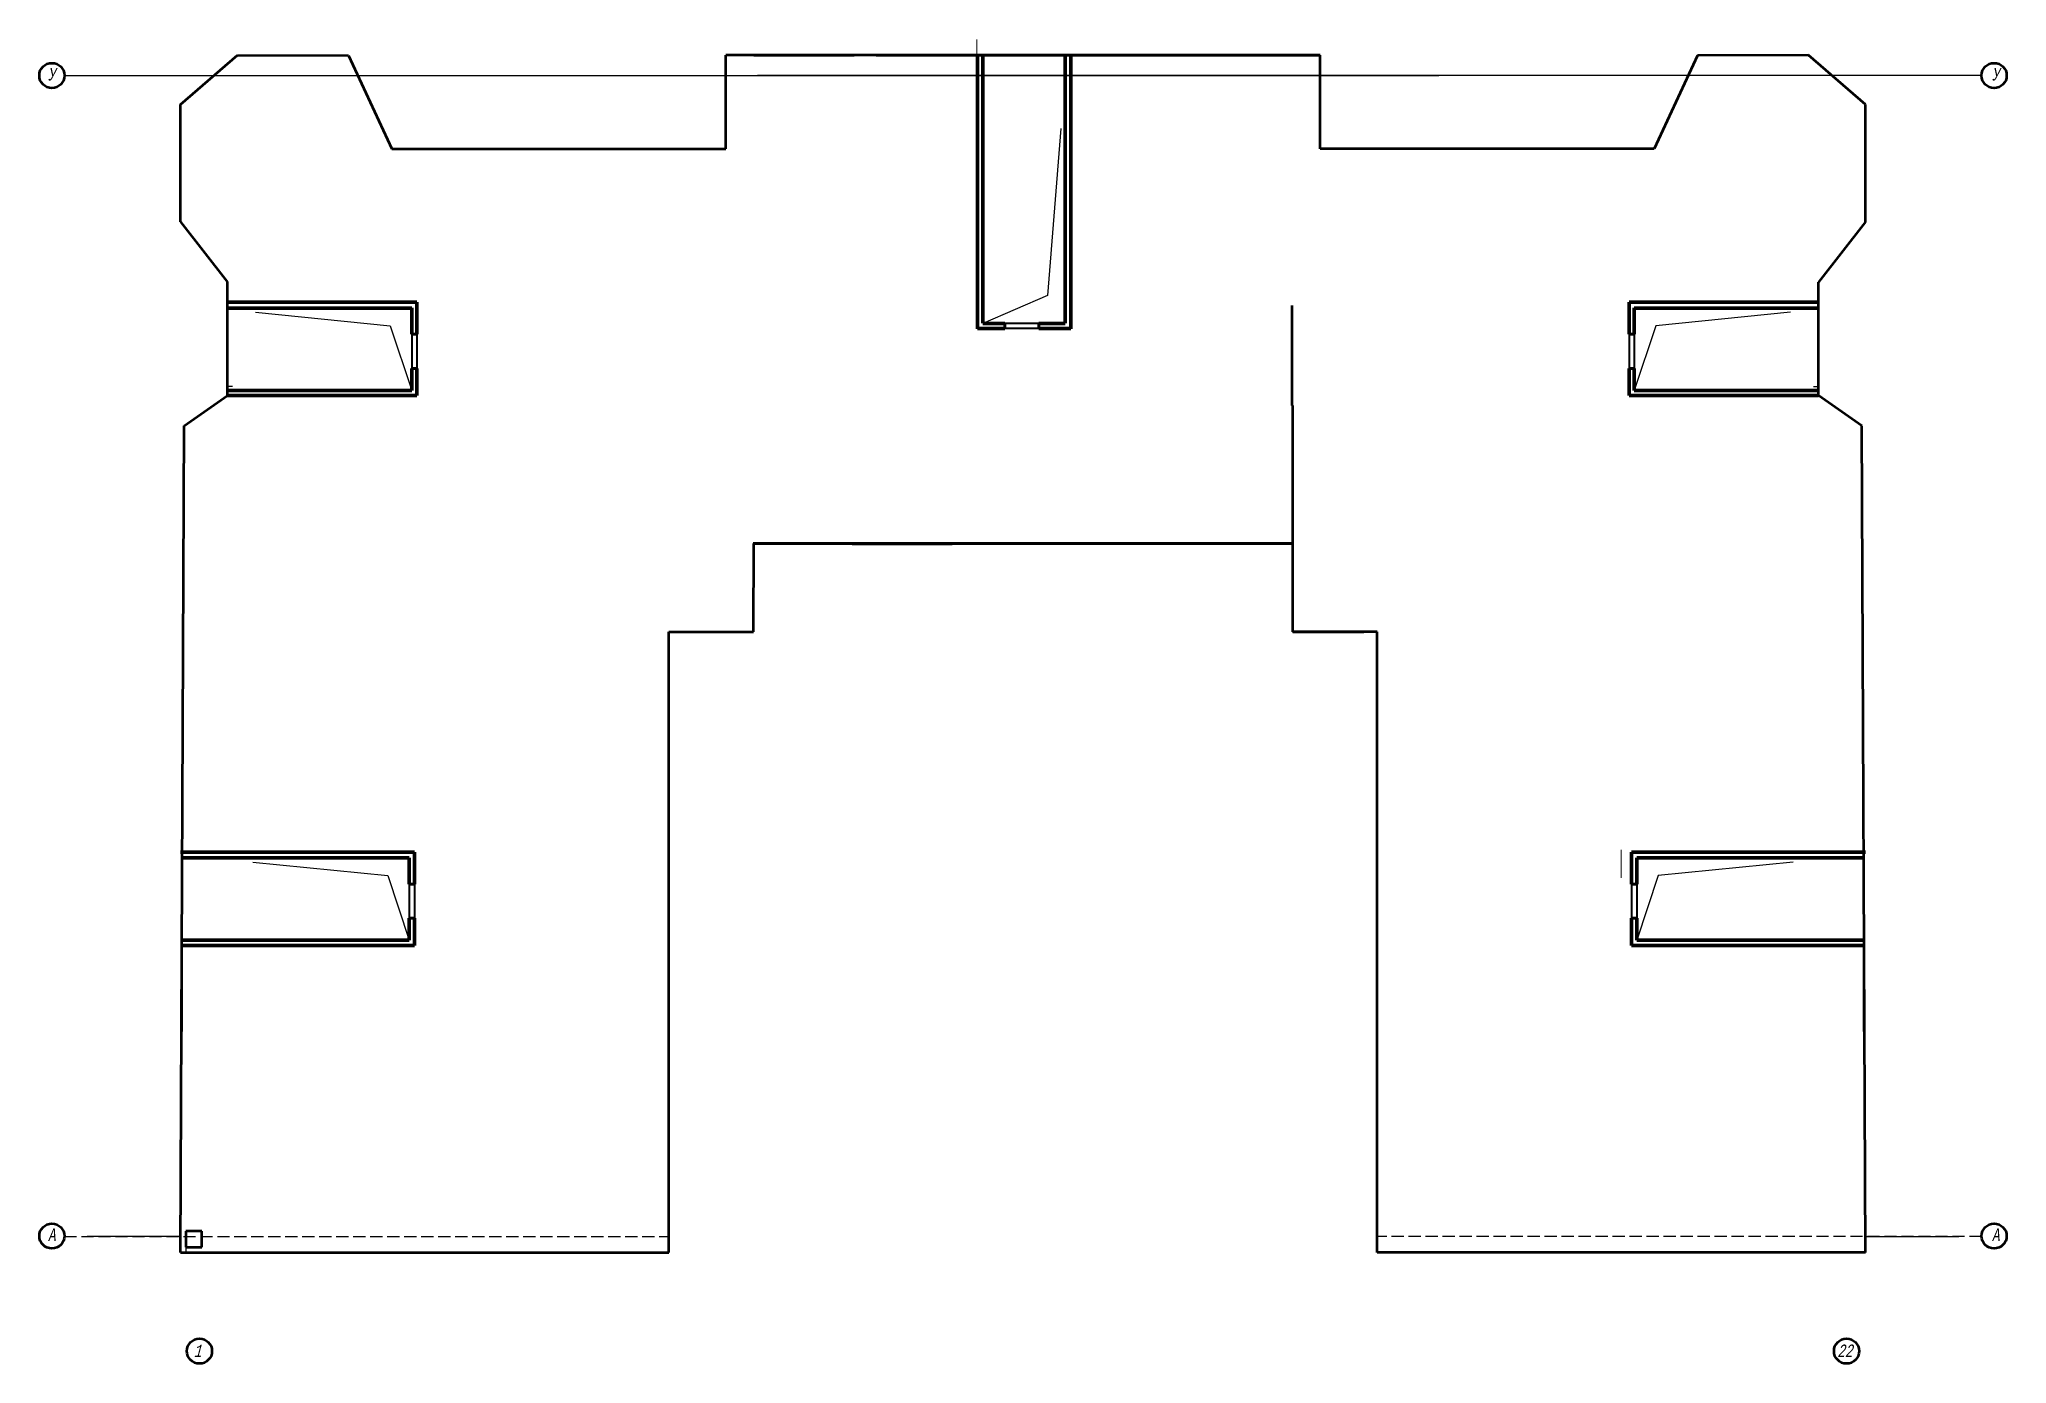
# Model space of a CAD drawing. Header units: millimetres. Extents: x -1464 to 2476, y -104 to 849.
# Drawn here: x 1443.1 to 1732.5, y 248 to 442.8 of the extents above; entities that cross this region are included whole.
import ezdxf

# ---------------------------------------------------------------- set-up
doc = ezdxf.new("R2010")
doc.units = ezdxf.units.MM
doc.linetypes.add('DASHED', pattern=[19.05, 12.7, -6.35])
doc.linetypes.add('HIDDEN', pattern=[2.5, 1.8, -0.7])
for name, color, linetype, lineweight in [('0.25', 7, 'Continuous', 25), ('0.5', 7, 'Continuous', 50), ('0.7', 7, 'Continuous', 70), ('035', 7, 'Continuous', 35), ('2WALL', 23, 'Continuous', 40), ('Размеры', 7, 'Continuous', 20)]:
    doc.layers.add(name, color=color, linetype=linetype, lineweight=lineweight)
doc.layers.add('SERV', color=12, linetype='Continuous')
doc.styles.add('2.0', font='monotxt.shx', dxfattribs={"width": 0.8, "oblique": 15, "height": 2})
doc.styles.add('4мм', font='monotxt.shx', dxfattribs={"width": 0.7, "oblique": 10, "height": 4})

msp = doc.modelspace()

# ---------------------------------------------------------------- texts
at = {"layer": '0.5', "color": 0, "style": '4мм', "oblique": 10, "width": 0.7}
for s, p in [('У', (1444.4013, 436.7041)), ('У', (1730.3278, 436.7041)), ('А', (1444.4013, 265.9946)), ('А', (1730.3278, 265.9946))]:
    msp.add_text(s, height=1.8405, dxfattribs=at).set_placement(p)
at = {"layer": '035', "color": 0, "lineweight": -2, "char_height": 1.84053, "width": 6.794565, "style": '2.0'}
for s, insert, attachment_point in [('{\\W0.7;1}', (1465.8106, 250.7648), 1), ('{\\W0.7;22}', (1709.7774, 250.7648), 3)]:
    msp.add_mtext(s, dxfattribs=dict(at, insert=insert, attachment_point=attachment_point))

# ---------------------------------------------------------------- linework, layer by layer
at = {"color": 0, "linetype": 'ByBlock', "lineweight": 50}
for p, q in [((1463.891, 433.1481), (1472.2742, 440.4087)), ((1472.2424, 440.4376), (1488.5951, 440.3791)), ((1488.5951, 440.3791), (1494.9408, 426.63)), ((1544.0998, 426.6338), (1544.0998, 440.428)), ((1631.4882, 440.428), (1544.0998, 440.428)), ((1548.2257, 440.4009), (1562.944, 440.4009)), ((1566.2102, 440.428), (1631.4882, 440.428)), ((1627.3623, 440.4009), (1612.644, 440.4009)), ((1631.4882, 426.6338), (1631.4882, 440.428)), ((1686.993, 440.3791), (1680.6472, 426.63)), ((1703.3456, 440.4376), (1686.993, 440.3791)), ((1711.697, 433.1481), (1703.3139, 440.4087)), ((1463.8908, 415.923), (1463.891, 433.1481)), ((1711.6972, 415.923), (1711.697, 433.1481)), ((1494.9376, 426.6338), (1544.0998, 426.6338)), ((1680.6505, 426.6338), (1631.4882, 426.6338)), ((1463.8908, 415.923), (1470.7804, 407.0433)), ((1711.6972, 415.923), (1704.8077, 407.0433)), ((1470.7804, 390.2634), (1470.7804, 407.0433)), ((1704.8077, 390.2634), (1704.8077, 407.0433)), ((1627.4017, 388.8839), (1627.4017, 403.6081)), ((1464.3964, 385.9133), (1470.7674, 390.3416)), ((1627.4715, 355.6144), (1627.4715, 388.8839)), ((1711.1917, 385.9133), (1704.8206, 390.3416)), ((1463.8894, 264.3196), (1464.3964, 385.9133)), ((1711.6986, 264.3196), (1711.1917, 385.9133)), ((1627.4342, 368.5759), (1548.1165, 368.5759)), ((1548.1538, 368.5759), (1627.4715, 368.5759)), ((1548.1538, 355.6174), (1548.1953, 368.5759)), ((1562.6666, 368.5288), (1577.3909, 368.5288)), ((1535.7198, 264.3196), (1535.7198, 355.6174)), ((1535.7198, 355.6174), (1548.1538, 355.6174)), ((1639.8683, 355.6174), (1627.4342, 355.6174)), ((1627.4715, 355.6174), (1637.9033, 355.6174)), ((1639.8683, 264.3196), (1639.8683, 355.6174)), ((1464.0973, 296.8023), (1464.0973, 307.8455)), ((1711.4908, 296.8023), (1711.4908, 307.8455)), ((1463.8894, 264.3196), (1535.7198, 264.3196)), ((1467.6396, 264.3166), (1482.3639, 264.3166)), ((1485.5569, 264.3291), (1498.4406, 264.3291)), ((1501.4311, 264.3291), (1514.3148, 264.3291)), ((1517.3819, 264.3166), (1532.1062, 264.3166)), ((1711.6986, 264.3196), (1639.8683, 264.3196)), ((1658.2061, 264.3166), (1643.4818, 264.3166)), ((1674.1569, 264.3291), (1661.2732, 264.3291)), ((1690.0311, 264.3291), (1677.1474, 264.3291)), ((1707.9484, 264.3166), (1693.2241, 264.3166))]:
    msp.add_line(p, q, dxfattribs=at)
at = {"color": 0, "linetype": 'ByBlock', "lineweight": 60}
for p, q in [((1497.8953, 399.3717), (1498.6622, 399.3717)), ((1585.1111, 400.9721), (1585.1111, 400.2052)), ((1590.1312, 400.9727), (1590.1312, 400.2059)), ((1677.6927, 399.3717), (1676.9259, 399.3717)), ((1497.8959, 394.3516), (1498.6628, 394.3516)), ((1677.6921, 394.3516), (1676.9252, 394.3516)), ((1497.5254, 318.4977), (1498.2923, 318.4977)), ((1678.0626, 318.4977), (1677.2957, 318.4977)), ((1497.5261, 313.4776), (1498.293, 313.4776)), ((1678.0619, 313.4776), (1677.295, 313.4776))]:
    msp.add_line(p, q, dxfattribs=at)
at = {"linetype": 'ByBlock'}
for p, q in [((1471.5472, 391.6882), (1470.7804, 391.6882)), ((1704.0408, 391.6882), (1704.8077, 391.6882)), ((1463.8894, 266.6347), (1463.8894, 280.362)), ((1463.8894, 266.6347), (1463.8894, 278.138)), ((1711.6986, 266.6347), (1711.6986, 280.362)), ((1711.6986, 266.6347), (1711.6986, 278.138)), ((1463.8894, 266.6347), (1463.8894, 273.4983)), ((1711.6986, 266.6347), (1711.6986, 273.4983)), ((1463.8894, 266.6347), (1450.1621, 266.6347)), ((1463.8894, 266.6347), (1463.8894, 268.0074)), ((1463.8894, 266.6347), (1463.8894, 268.0074)), ((1463.8894, 266.6347), (1463.8894, 267.785)), ((1711.6986, 266.6347), (1711.6986, 268.0074)), ((1711.6986, 266.6347), (1711.6986, 268.0074)), ((1711.6986, 266.6347), (1711.6986, 267.785)), ((1711.6986, 266.6347), (1725.4259, 266.6347)), ((1464.6445, 265.0865), (1464.6445, 265.0635)), ((1464.6445, 265.0865), (1464.6445, 264.3196))]:
    msp.add_line(p, q, dxfattribs=at)
at = {"layer": '0.25', "color": 0, "linetype": 'HIDDEN', "lineweight": 25}
for p, q in [((1446.7951, 266.6347), (1535.7198, 266.6347)), ((1728.7929, 266.6347), (1639.8683, 266.6347))]:
    msp.add_line(p, q, dxfattribs=at)
at = {"layer": '0.5', "color": 0, "linetype": 'ByBlock', "lineweight": 9}
for p, q in [((1581.0211, 438.6098), (1581.0211, 442.751)), ((1581.0211, 438.6098), (1581.0211, 434.4686)), ((1581.0211, 432.7923), (1581.0211, 436.9335)), ((1581.0269, 432.7923), (1581.0269, 436.3813)), ((1581.0269, 432.7923), (1581.0269, 436.3813)), ((1581.0211, 432.7923), (1581.0211, 429.2032)), ((1581.0211, 432.7923), (1581.0211, 428.6511)), ((1581.0269, 432.7923), (1581.0269, 428.6511)), ((1675.7893, 323.5532), (1675.7893, 319.412))]:
    msp.add_line(p, q, dxfattribs=at)
at = {"layer": '0.5', "color": 0, "linetype": 'DASHED', "lineweight": 50}
msp.add_line((1464.6445, 265.0865), (1466.9912, 265.0865), dxfattribs=at)
at = {"layer": '0.5', "color": 0}
for centre in [(1444.9566, 437.4307), (1730.6314, 437.4307), (1444.9566, 266.7212), (1730.6314, 266.7212)]:
    msp.add_circle(centre, 1.8405, dxfattribs=at)
at = {"layer": '0.5'}
for centre in [(1466.6691, 249.7951), (1708.919, 249.7951)]:
    msp.add_circle(centre, 1.8405, dxfattribs=at)
at = {"layer": '0.7', "color": 0, "linetype": 'DASHED', "lineweight": 50}
for p, q in [((1466.9912, 267.4332), (1464.6445, 267.4332)), ((1464.6445, 267.4332), (1464.6445, 265.0865)), ((1464.6445, 267.4332), (1464.6445, 265.0865)), ((1466.9912, 265.0865), (1466.9912, 267.4332))]:
    msp.add_line(p, q, dxfattribs=at)
at = {"layer": '2WALL', "color": 7, "lineweight": 80}
for p, q in [((1581.1011, 400.1586), (1581.1011, 440.4289)), ((1581.868, 401.0205), (1581.868, 440.5162)), ((1593.9887, 401.0205), (1593.9887, 440.3689)), ((1594.8402, 400.1908), (1594.8402, 440.3996)), ((1498.6622, 404.0807), (1470.9285, 404.0807)), ((1497.8953, 403.2292), (1470.9285, 403.2292)), ((1497.8953, 403.2437), (1497.8953, 399.3717)), ((1498.6622, 404.0782), (1498.6622, 399.3717)), ((1676.9259, 404.0807), (1704.6595, 404.0807)), ((1676.9259, 404.0782), (1676.9259, 399.3717)), ((1677.6927, 403.2437), (1677.6927, 399.3717)), ((1677.6927, 403.2292), (1704.6595, 403.2292)), ((1585.1081, 400.2059), (1581.1011, 400.2059)), ((1585.1081, 400.9727), (1581.868, 400.9727)), ((1594.0032, 400.9727), (1590.1312, 400.9727)), ((1594.8377, 400.2059), (1590.1312, 400.2059)), ((1497.8953, 394.3486), (1497.8953, 391.1085)), ((1498.6622, 394.3486), (1498.6622, 390.3416)), ((1676.9259, 394.3486), (1676.9259, 390.3416)), ((1677.6927, 394.3486), (1677.6927, 391.1085)), ((1497.8953, 391.1085), (1470.8178, 391.1085)), ((1677.6927, 391.1085), (1704.7702, 391.1085)), ((1498.6622, 390.3416), (1470.7674, 390.3416)), ((1676.9259, 390.3416), (1704.8206, 390.3416)), ((1498.2923, 323.2066), (1463.8819, 323.2066)), ((1497.5254, 322.3552), (1463.9513, 322.3552)), ((1497.5254, 322.3697), (1497.5254, 318.4977)), ((1498.2923, 323.2042), (1498.2923, 318.4977)), ((1677.2957, 323.2066), (1711.7061, 323.2066)), ((1677.2957, 323.2042), (1677.2957, 318.4977)), ((1678.0626, 322.3697), (1678.0626, 318.4977)), ((1678.0626, 322.3552), (1711.6367, 322.3552)), ((1497.5254, 313.4746), (1497.5254, 310.2345)), ((1498.2923, 313.4746), (1498.2923, 309.4676)), ((1677.2957, 313.4746), (1677.2957, 309.4676)), ((1678.0626, 313.4746), (1678.0626, 310.2345)), ((1497.5254, 310.2345), (1463.9252, 310.2345)), ((1678.0626, 310.2345), (1711.6628, 310.2345)), ((1498.2923, 309.4676), (1463.9543, 309.4676)), ((1677.2957, 309.4676), (1711.6338, 309.4676))]:
    msp.add_line(p, q, dxfattribs=at)
at = {"layer": '2WALL', "color": 7}
for p, q in [((1497.8953, 399.3717), (1497.8953, 394.3486)), ((1498.6622, 399.3717), (1498.6622, 394.3486)), ((1590.1312, 400.9727), (1585.1081, 400.9727)), ((1590.1312, 400.2059), (1585.1081, 400.2059)), ((1676.9259, 399.3717), (1676.9259, 394.3486)), ((1677.6927, 399.3717), (1677.6927, 394.3486)), ((1497.5254, 318.4977), (1497.5254, 313.4746)), ((1498.2923, 318.4977), (1498.2923, 313.4746)), ((1677.2957, 318.4977), (1677.2957, 313.4746)), ((1678.0626, 318.4977), (1678.0626, 313.4746))]:
    msp.add_line(p, q, dxfattribs=at)
at = {"layer": 'SERV', "color": 7}
for points in [[(1593.3713, 429.6367), (1591.3938, 405.0479), (1581.868, 400.9461)], [(1474.8886, 402.6118), (1494.7305, 400.6343), (1497.8953, 391.1085)], [(1700.6994, 402.6118), (1680.8575, 400.6343), (1677.6927, 391.1085)], [(1474.5188, 321.7378), (1494.3607, 319.7603), (1497.5254, 310.2345)], [(1701.0692, 321.7378), (1681.2274, 319.7603), (1678.0626, 310.2345)]]:
    msp.add_lwpolyline(points, dxfattribs=at)
at = {"layer": 'Размеры', "color": 0, "linetype": 'HIDDEN', "lineweight": 25, "ltscale": 100}
for p, q in [((1446.8507, 437.4517), (1640.6293, 437.4517)), ((1468.9611, 437.4517), (1662.7397, 437.4517)), ((1728.7373, 437.4517), (1534.9587, 437.4517))]:
    msp.add_line(p, q, dxfattribs=at)

msp.set_redraw_order([(e.dxf.handle, doc.entitydb.next_handle()) for e in msp.query("TEXT MTEXT ATTDEF DIMENSION ARC_DIMENSION")])  # texts and dimensions are drawn at this point

doc.saveas('drawing.dxf')
